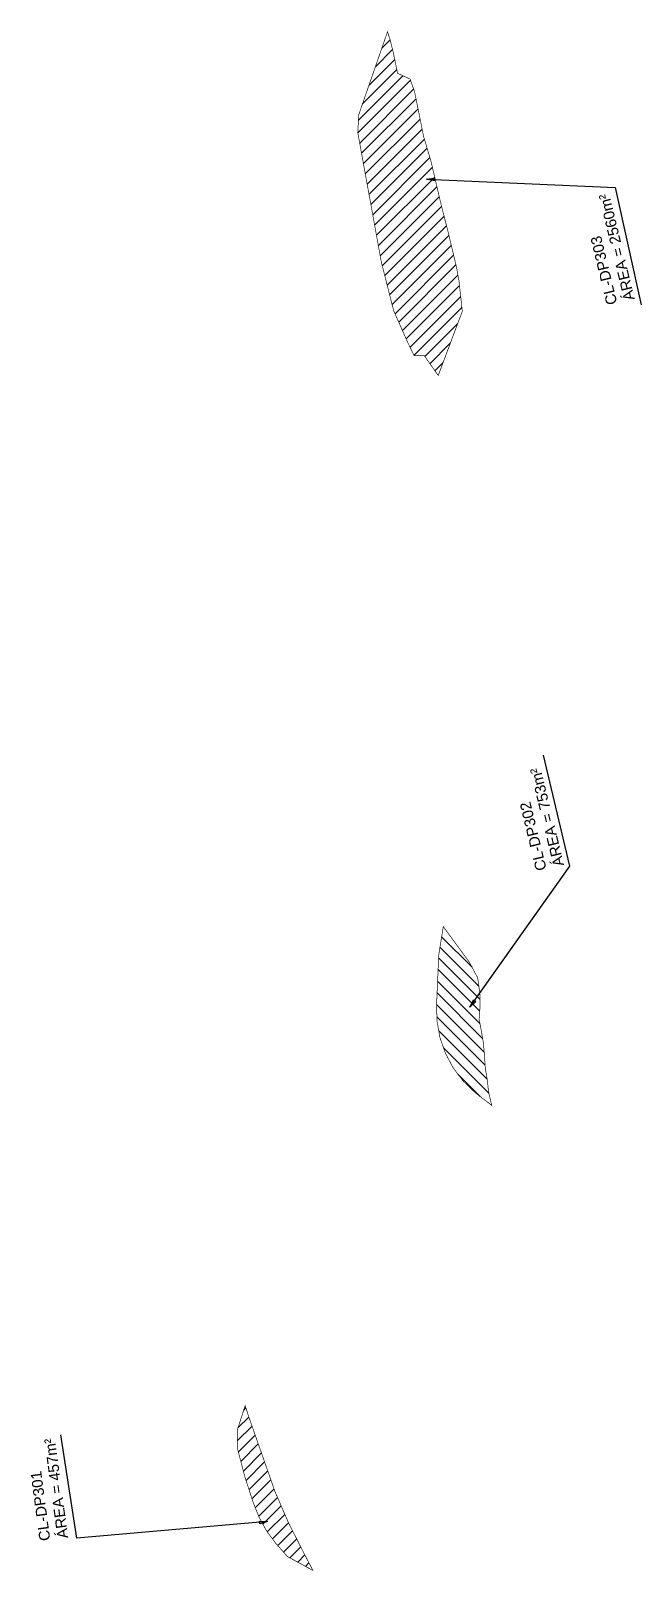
# Model space of a CAD drawing. Header units: metres. Extents: x 287051 to 328239, y 7396995 to 7466021.
# Drawn here: x 319286 to 319512, y 7427353 to 7427924 of the extents above; entities that cross this region are included whole.
import ezdxf

# ---------------------------------------------------------------- set-up
doc = ezdxf.new("R2010")
doc.units = ezdxf.units.M
doc.header["$LTSCALE"] = 10
doc.layers.add('DESAPROPRIAÇÃO', color=160, linetype='Continuous')
doc.layers.add('U-HZ-TEXTO-DESAP', color=2, linetype='Continuous')
doc.styles.add('ARIAL', font='arial.ttf')
doc.styles.add('DIM', font='arial.ttf', dxfattribs={"width": 0.8})
doc.dimstyles.new('U-1_2000', dxfattribs={"dimscale": 2, "dimtxt": 1.5, "dimasz": 0.75, "dimexe": 0.75, "dimexo": 0.75, "dimgap": 0.25, "dimtad": 1, "dimzin": 4, "dimtxsty": 'DIM', "dimblk": 'ARCHTICK', "dimcen": 0.7, "dimdle": 0.75, "dimclrd": 256, "dimclre": 256, "dimclrt": 256, "dimaunit": 1, "dimadec": 3, "dimazin": 2, "dimtfac": 1, "dimtofl": 0, "dimtmove": 0, "dimatfit": 3, "dimldrblk": 'CLOSEDBLANK', "dimfxl": 0, "dimtolj": 1, "dimtzin": 0, "dimlwd": -1, "dimlwe": -1, "dimarcsym": 0})

msp = doc.modelspace()

# ---------------------------------------------------------------- texts
at = {"layer": 'U-HZ-TEXTO-DESAP', "color": 2, "linetype": 'Continuous', "lineweight": -3, "char_height": 4, "attachment_point": 7, "style": 'ARIAL'}
for s, insert, width, rotation in [('{\\C256;CL-DP303\\PÁREA = 2560m²}', (319509.78, 7427824.34), 79.7128, 103.6051), ('{\\C256;\\PCL-DP302\\PÁREA = 753m²}', (319483.6, 7427614.64), 80.5908, 103.6051), ('{\\C256;\\PCL-DP301\\PÁREA = 457m²}', (319299.83, 7427365.32), 137.3774, 97.597)]:
    msp.add_mtext(s, dxfattribs=dict(at, insert=insert, width=width, rotation=rotation))

# ---------------------------------------------------------------- blocks, each defined once
blk = doc.blocks.new('_ArchTick')
at = {"color": 0, "linetype": 'ByBlock', "const_width": 0.15}
blk.add_lwpolyline([(-0.5, -0.5), (0.5, 0.5)], dxfattribs=at)

# ---------------------------------------------------------------- hatches: boundary and pattern name
at = {"layer": 'DESAPROPRIAÇÃO', "transparency": 33554687}
h = msp.add_hatch(dxfattribs=at)
h.set_pattern_fill('ANSI31', color=256)
h.paths.add_polyline_path([(319427.95, 7427803.36), (319431.69, 7427803.38), (319436.87, 7427796.04), (319445.79, 7427819.82), (319444.57, 7427831.01), (319443.62, 7427836.25), (319440.74, 7427848.28), (319437.58, 7427860.84), (319434.15, 7427875.6), (319431.43, 7427884.64), (319430.47, 7427889.51), (319428.12, 7427901.1), (319426.44, 7427905.9), (319425.04, 7427906.54), (319421.8, 7427907.98), (319421.27, 7427910.58), (319420.27, 7427915.47), (319419.03, 7427920.55), (319418.07, 7427923.38), (319407.38, 7427892.56), (319407.07, 7427886.02), (319415.83, 7427837.86), (319420.35, 7427820.07), (319425.29, 7427808.88)])
h = msp.add_hatch(dxfattribs=at)
h.set_pattern_fill('ANSI31', color=256)
h.set_pattern_definition([(135, (324936.231, 7412490.0342), (-2.245064, -2.245064), [])])
h.paths.add_polyline_path([(319437.6, 7427584.7), (319437.05, 7427581.16), (319436.25, 7427562.82), (319436.43, 7427556.7), (319437.5, 7427550.69), (319439.53, 7427544.88), (319442.42, 7427539.44), (319446.13, 7427534.55), (319450.54, 7427530.3), (319456.68, 7427525.56), (319455.52, 7427530.54), (319455.05, 7427534.96), (319454.29, 7427539.4), (319454.02, 7427543.8), (319453.61, 7427548.66), (319452.78, 7427553.49), (319452.01, 7427557.46), (319452.32, 7427561.68), (319452.28, 7427567.1), (319451.49, 7427572.82), (319448.43, 7427578.57), (319438.75, 7427591.81)])
h = msp.add_hatch(dxfattribs=at)
h.set_pattern_fill('ANSI31', color=256)
h.paths.add_polyline_path([(319362.45, 7427405.33), (319365.33, 7427414.29), (319366.56, 7427410.48), (319376.4, 7427382.39), (319381.47, 7427370.72), (319387.65, 7427358.56), (319390.42, 7427353.25), (319380.99, 7427358.37), (319376.67, 7427363.28), (319373.21, 7427367.95), (319370.46, 7427372.98), (319368.39, 7427378.15), (319365.25, 7427387.83), (319362.48, 7427398.41)])

# ---------------------------------------------------------------- linework, layer by layer
at = {"layer": 'DESAPROPRIAÇÃO', "transparency": 33554687, "const_width": 0.25}
msp.add_lwpolyline([(319427.95, 7427803.36), (319431.69, 7427803.38), (319436.87, 7427796.04), (319445.79, 7427819.82), (319444.57, 7427831.01), (319443.62, 7427836.25), (319440.76, 7427848.24), (319437.58, 7427860.84), (319434.15, 7427875.6), (319431.43, 7427884.64), (319430.47, 7427889.51), (319428.12, 7427901.1), (319426.44, 7427905.9), (319421.79, 7427908.01), (319421.27, 7427910.58), (319420.27, 7427915.47), (319419.03, 7427920.55), (319418.07, 7427923.38), (319407.38, 7427892.56), (319407.07, 7427886.02), (319415.83, 7427837.86), (319420.35, 7427820.07), (319425.29, 7427808.88), (319427.95, 7427803.36)], dxfattribs=at)
for points in [[(319437.6, 7427584.7), (319437.05, 7427581.16), (319436.25, 7427562.82), (319436.43, 7427556.7), (319437.5, 7427550.69), (319439.53, 7427544.88), (319442.42, 7427539.44), (319446.13, 7427534.55), (319450.54, 7427530.3), (319456.68, 7427525.56), (319455.52, 7427530.54), (319455.05, 7427534.96), (319454.29, 7427539.4), (319454.02, 7427543.8), (319453.61, 7427548.66), (319452.78, 7427553.49), (319452.01, 7427557.46), (319452.32, 7427561.68), (319452.28, 7427567.1), (319451.49, 7427572.82), (319448.43, 7427578.57), (319438.75, 7427591.81)], [(319362.45, 7427405.33), (319365.33, 7427414.29), (319366.56, 7427410.48), (319376.4, 7427382.39), (319381.47, 7427370.72), (319387.65, 7427358.56), (319390.42, 7427353.25), (319380.99, 7427358.37), (319376.67, 7427363.28), (319373.21, 7427367.95), (319370.46, 7427372.98), (319368.39, 7427378.15), (319365.25, 7427387.83), (319362.48, 7427398.41)]]:
    msp.add_lwpolyline(points, close=True, dxfattribs=at)

msp.set_redraw_order([(e.dxf.handle, doc.entitydb.next_handle()) for e in msp.query("TEXT MTEXT ATTDEF DIMENSION ARC_DIMENSION")])  # texts and dimensions are drawn at this point

# ---------------------------------------------------------------- leaders
at = {"layer": 'U-HZ-TEXTO-DESAP', "color": 2, "linetype": 'Continuous', "lineweight": -3}
for points in [[(319432.48, 7427868.76), (319502.47, 7427865.67), (319512.07, 7427822.28)], [(319448.63, 7427561.95), (319485.67, 7427614.17), (319475.86, 7427655.39)], [(319373.66, 7427371.3), (319302.98, 7427365.24), (319297, 7427403.53)]]:
    msp.add_leader(points, dimstyle='U-1_2000', override={"dimscale": 1, "dimasz": 3}, dxfattribs=at)

doc.saveas('drawing.dxf')
